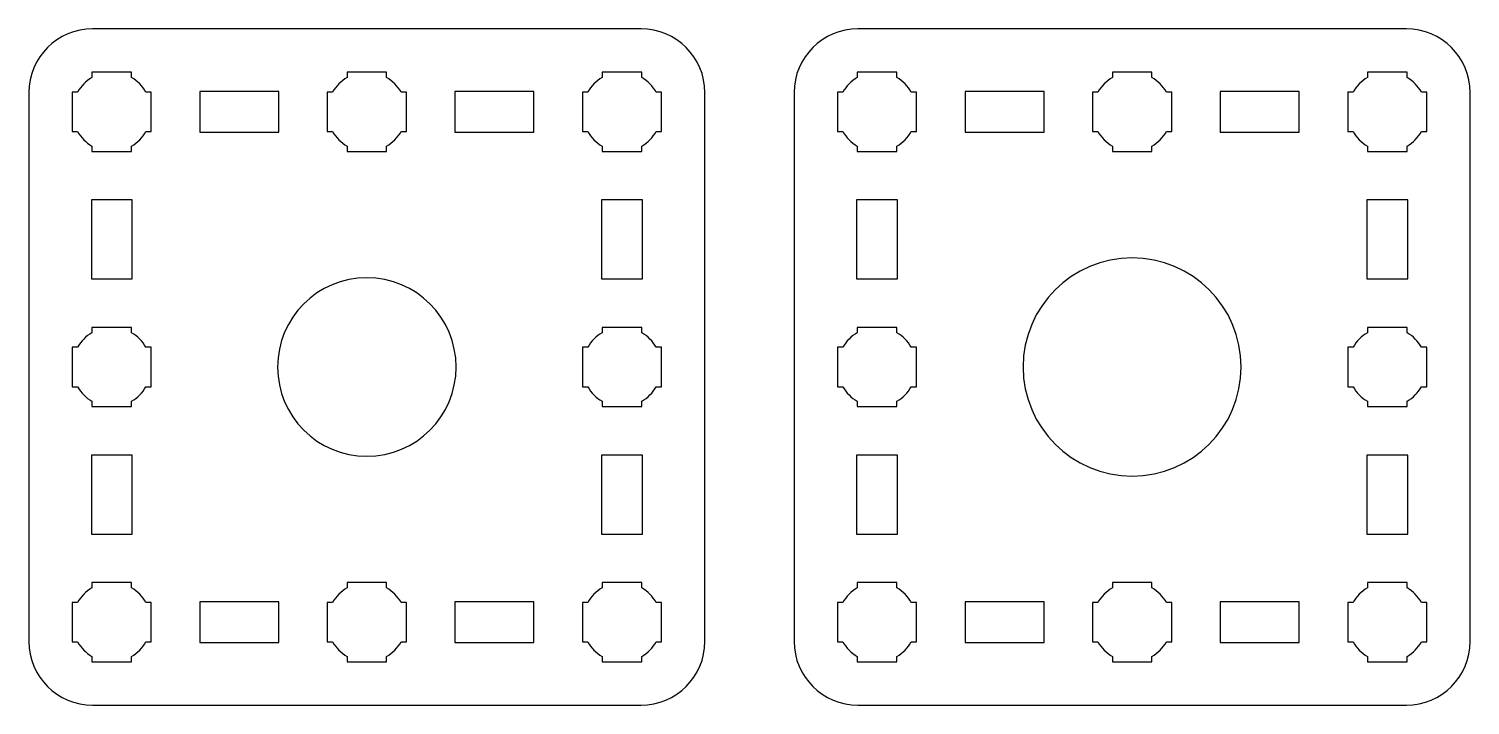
# Model space of a CAD drawing. Extents: x -162 to -48, y -145 to -92.
import ezdxf

# ---------------------------------------------------------------- set-up
doc = ezdxf.new("R2010")
doc.units = 0
doc.header["$MEASUREMENT"] = 0
doc.layers.add('LAYER_1', color=7, linetype='CONTINUOUS')

msp = doc.modelspace()

# ---------------------------------------------------------------- linework, layer by layer
at = {"layer": 'LAYER_1'}
for points, knots in [([(-156.4994, -91.9997), (-156.4994, -91.9997), (-113.5007, -91.9997), (-113.5007, -91.9997), (-113.5007, -91.9997), (-110.7293, -91.9997), (-108.4997, -94.2306), (-108.4997, -97.0006), (-108.4997, -97.0006), (-108.4997, -97.0006), (-108.4997, -139.9993), (-108.4997, -139.9993), (-108.4997, -139.9993), (-108.4997, -142.7707), (-110.7293, -145.0003), (-113.5007, -145.0003), (-113.5007, -145.0003), (-113.5007, -145.0003), (-156.4994, -145.0003), (-156.4994, -145.0003), (-156.4994, -145.0003), (-159.2694, -145.0003), (-161.5003, -142.7707), (-161.5003, -139.9993), (-161.5003, -139.9993), (-161.5003, -139.9993), (-161.5003, -97.0006), (-161.5003, -97.0006), (-161.5003, -97.0006), (-161.5003, -94.2306), (-159.2694, -91.9997), (-156.4994, -91.9997)], [0, 0, 0, 0, 0.125, 0.125, 0.125, 0.125, 0.25, 0.25, 0.25, 0.25, 0.375, 0.375, 0.375, 0.375, 0.5, 0.5, 0.5, 0.5, 0.625, 0.625, 0.625, 0.625, 0.75, 0.75, 0.75, 0.75, 0.875, 0.875, 0.875, 0.875, 1, 1, 1, 1]), ([(-96.4994, -91.9997), (-96.4994, -91.9997), (-53.5007, -91.9997), (-53.5007, -91.9997), (-53.5007, -91.9997), (-50.7293, -91.9997), (-48.4997, -94.2306), (-48.4997, -97.0006), (-48.4997, -97.0006), (-48.4997, -97.0006), (-48.4997, -139.9993), (-48.4997, -139.9993), (-48.4997, -139.9993), (-48.4997, -142.7707), (-50.7293, -145.0003), (-53.5007, -145.0003), (-53.5007, -145.0003), (-53.5007, -145.0003), (-96.4994, -145.0003), (-96.4994, -145.0003), (-96.4994, -145.0003), (-99.2694, -145.0003), (-101.5003, -142.7707), (-101.5003, -139.9993), (-101.5003, -139.9993), (-101.5003, -139.9993), (-101.5003, -97.0006), (-101.5003, -97.0006), (-101.5003, -97.0006), (-101.5003, -94.2306), (-99.2694, -91.9997), (-96.4994, -91.9997)], [0, 0, 0, 0, 0.125, 0.125, 0.125, 0.125, 0.25, 0.25, 0.25, 0.25, 0.375, 0.375, 0.375, 0.375, 0.5, 0.5, 0.5, 0.5, 0.625, 0.625, 0.625, 0.625, 0.75, 0.75, 0.75, 0.75, 0.875, 0.875, 0.875, 0.875, 1, 1, 1, 1]), ([(-156.5498, -101.6003), (-156.5498, -101.6003), (-156.5498, -101.1851), (-156.5498, -101.1851), (-156.5498, -101.1851), (-157.0204, -100.9131), (-157.4126, -100.521), (-157.6849, -100.0505), (-157.6849, -100.0505), (-157.6849, -100.0505), (-158.0997, -100.0505), (-158.0997, -100.0505), (-158.0997, -100.0505), (-158.0997, -100.0505), (-158.0997, -98.516), (-158.0997, -98.516), (-158.0997, -98.516), (-158.0997, -98.516), (-158.1, -98.5), (-158.1, -98.5), (-158.1, -98.5), (-158.1, -98.5), (-158.0997, -98.484), (-158.0997, -98.484), (-158.0997, -98.484), (-158.0997, -98.484), (-158.0997, -96.9508), (-158.0997, -96.9508), (-158.0997, -96.9508), (-158.0997, -96.9508), (-157.6854, -96.9508), (-157.6854, -96.9508), (-157.6854, -96.9508), (-157.4131, -96.48), (-157.0206, -96.0873), (-156.5498, -95.815), (-156.5498, -95.815), (-156.5498, -95.815), (-156.5498, -95.4009), (-156.5498, -95.4009), (-156.5498, -95.4009), (-156.5498, -95.4009), (-155.0481, -95.4009), (-155.0481, -95.4009), (-155.0481, -95.4009), (-155.0481, -95.4009), (-155.0001, -95.4003), (-155.0001, -95.4003), (-155.0001, -95.4003), (-155.0001, -95.4003), (-154.9521, -95.4009), (-154.9521, -95.4009), (-154.9521, -95.4009), (-154.9521, -95.4009), (-153.4499, -95.4009), (-153.4499, -95.4009), (-153.4499, -95.4009), (-153.4499, -95.4009), (-153.4499, -95.815), (-153.4499, -95.815), (-153.4499, -95.815), (-152.979, -96.0873), (-152.5867, -96.48), (-152.3145, -96.9508), (-152.3145, -96.9508), (-152.3145, -96.9508), (-151.9, -96.9508), (-151.9, -96.9508), (-151.9, -96.9508), (-151.9, -96.9508), (-151.9, -100.0505), (-151.9, -100.0505), (-151.9, -100.0505), (-151.9, -100.0505), (-152.315, -100.0505), (-152.315, -100.0505), (-152.315, -100.0505), (-152.5872, -100.521), (-152.9794, -100.9131), (-153.4499, -101.1851), (-153.4499, -101.1851), (-153.4499, -101.1851), (-153.4499, -101.6003), (-153.4499, -101.6003), (-153.4499, -101.6003), (-153.4499, -101.6003), (-156.5498, -101.6003), (-156.5498, -101.6003)], [0, 0, 0, 0, 0.04545455, 0.04545455, 0.04545455, 0.04545455, 0.09090909, 0.09090909, 0.09090909, 0.09090909, 0.13636364, 0.13636364, 0.13636364, 0.13636364, 0.18181818, 0.18181818, 0.18181818, 0.18181818, 0.22727273, 0.22727273, 0.22727273, 0.22727273, 0.27272727, 0.27272727, 0.27272727, 0.27272727, 0.31818182, 0.31818182, 0.31818182, 0.31818182, 0.36363636, 0.36363636, 0.36363636, 0.36363636, 0.40909091, 0.40909091, 0.40909091, 0.40909091, 0.45454545, 0.45454545, 0.45454545, 0.45454545, 0.5, 0.5, 0.5, 0.5, 0.54545455, 0.54545455, 0.54545455, 0.54545455, 0.59090909, 0.59090909, 0.59090909, 0.59090909, 0.63636364, 0.63636364, 0.63636364, 0.63636364, 0.68181818, 0.68181818, 0.68181818, 0.68181818, 0.72727273, 0.72727273, 0.72727273, 0.72727273, 0.77272727, 0.77272727, 0.77272727, 0.77272727, 0.81818182, 0.81818182, 0.81818182, 0.81818182, 0.86363636, 0.86363636, 0.86363636, 0.86363636, 0.90909091, 0.90909091, 0.90909091, 0.90909091, 0.95454545, 0.95454545, 0.95454545, 0.95454545, 1, 1, 1, 1]), ([(-136.5498, -101.6003), (-136.5498, -101.6003), (-136.5498, -101.1851), (-136.5498, -101.1851), (-136.5498, -101.1851), (-137.0204, -100.9131), (-137.4126, -100.521), (-137.6849, -100.0505), (-137.6849, -100.0505), (-137.6849, -100.0505), (-138.0997, -100.0505), (-138.0997, -100.0505), (-138.0997, -100.0505), (-138.0997, -100.0505), (-138.0997, -98.516), (-138.0997, -98.516), (-138.0997, -98.516), (-138.0997, -98.516), (-138.1, -98.5), (-138.1, -98.5), (-138.1, -98.5), (-138.1, -98.5), (-138.0997, -98.484), (-138.0997, -98.484), (-138.0997, -98.484), (-138.0997, -98.484), (-138.0997, -96.9508), (-138.0997, -96.9508), (-138.0997, -96.9508), (-138.0997, -96.9508), (-137.6854, -96.9508), (-137.6854, -96.9508), (-137.6854, -96.9508), (-137.4131, -96.48), (-137.0206, -96.0873), (-136.5498, -95.815), (-136.5498, -95.815), (-136.5498, -95.815), (-136.5498, -95.4009), (-136.5498, -95.4009), (-136.5498, -95.4009), (-136.5498, -95.4009), (-135.0481, -95.4009), (-135.0481, -95.4009), (-135.0481, -95.4009), (-135.0481, -95.4009), (-135.0001, -95.4003), (-135.0001, -95.4003), (-135.0001, -95.4003), (-135.0001, -95.4003), (-134.9521, -95.4009), (-134.9521, -95.4009), (-134.9521, -95.4009), (-134.9521, -95.4009), (-133.4499, -95.4009), (-133.4499, -95.4009), (-133.4499, -95.4009), (-133.4499, -95.4009), (-133.4499, -95.815), (-133.4499, -95.815), (-133.4499, -95.815), (-132.979, -96.0873), (-132.5867, -96.48), (-132.3145, -96.9508), (-132.3145, -96.9508), (-132.3145, -96.9508), (-131.9, -96.9508), (-131.9, -96.9508), (-131.9, -96.9508), (-131.9, -96.9508), (-131.9, -100.0505), (-131.9, -100.0505), (-131.9, -100.0505), (-131.9, -100.0505), (-132.315, -100.0505), (-132.315, -100.0505), (-132.315, -100.0505), (-132.5872, -100.521), (-132.9794, -100.9131), (-133.4499, -101.1851), (-133.4499, -101.1851), (-133.4499, -101.1851), (-133.4499, -101.6003), (-133.4499, -101.6003), (-133.4499, -101.6003), (-133.4499, -101.6003), (-136.5498, -101.6003), (-136.5498, -101.6003)], [0, 0, 0, 0, 0.04545455, 0.04545455, 0.04545455, 0.04545455, 0.09090909, 0.09090909, 0.09090909, 0.09090909, 0.13636364, 0.13636364, 0.13636364, 0.13636364, 0.18181818, 0.18181818, 0.18181818, 0.18181818, 0.22727273, 0.22727273, 0.22727273, 0.22727273, 0.27272727, 0.27272727, 0.27272727, 0.27272727, 0.31818182, 0.31818182, 0.31818182, 0.31818182, 0.36363636, 0.36363636, 0.36363636, 0.36363636, 0.40909091, 0.40909091, 0.40909091, 0.40909091, 0.45454545, 0.45454545, 0.45454545, 0.45454545, 0.5, 0.5, 0.5, 0.5, 0.54545455, 0.54545455, 0.54545455, 0.54545455, 0.59090909, 0.59090909, 0.59090909, 0.59090909, 0.63636364, 0.63636364, 0.63636364, 0.63636364, 0.68181818, 0.68181818, 0.68181818, 0.68181818, 0.72727273, 0.72727273, 0.72727273, 0.72727273, 0.77272727, 0.77272727, 0.77272727, 0.77272727, 0.81818182, 0.81818182, 0.81818182, 0.81818182, 0.86363636, 0.86363636, 0.86363636, 0.86363636, 0.90909091, 0.90909091, 0.90909091, 0.90909091, 0.95454545, 0.95454545, 0.95454545, 0.95454545, 1, 1, 1, 1]), ([(-116.5498, -101.6003), (-116.5498, -101.6003), (-116.5498, -101.1851), (-116.5498, -101.1851), (-116.5498, -101.1851), (-117.0204, -100.9131), (-117.4126, -100.521), (-117.6849, -100.0505), (-117.6849, -100.0505), (-117.6849, -100.0505), (-118.0997, -100.0505), (-118.0997, -100.0505), (-118.0997, -100.0505), (-118.0997, -100.0505), (-118.0997, -98.516), (-118.0997, -98.516), (-118.0997, -98.516), (-118.0997, -98.516), (-118.1, -98.5), (-118.1, -98.5), (-118.1, -98.5), (-118.1, -98.5), (-118.0997, -98.484), (-118.0997, -98.484), (-118.0997, -98.484), (-118.0997, -98.484), (-118.0997, -96.9508), (-118.0997, -96.9508), (-118.0997, -96.9508), (-118.0997, -96.9508), (-117.6854, -96.9508), (-117.6854, -96.9508), (-117.6854, -96.9508), (-117.4131, -96.48), (-117.0206, -96.0873), (-116.5498, -95.815), (-116.5498, -95.815), (-116.5498, -95.815), (-116.5498, -95.4009), (-116.5498, -95.4009), (-116.5498, -95.4009), (-116.5498, -95.4009), (-115.0481, -95.4009), (-115.0481, -95.4009), (-115.0481, -95.4009), (-115.0481, -95.4009), (-115.0001, -95.4003), (-115.0001, -95.4003), (-115.0001, -95.4003), (-115.0001, -95.4003), (-114.9521, -95.4009), (-114.9521, -95.4009), (-114.9521, -95.4009), (-114.9521, -95.4009), (-113.4499, -95.4009), (-113.4499, -95.4009), (-113.4499, -95.4009), (-113.4499, -95.4009), (-113.4499, -95.815), (-113.4499, -95.815), (-113.4499, -95.815), (-112.979, -96.0873), (-112.5867, -96.48), (-112.3145, -96.9508), (-112.3145, -96.9508), (-112.3145, -96.9508), (-111.9, -96.9508), (-111.9, -96.9508), (-111.9, -96.9508), (-111.9, -96.9508), (-111.9, -100.0505), (-111.9, -100.0505), (-111.9, -100.0505), (-111.9, -100.0505), (-112.315, -100.0505), (-112.315, -100.0505), (-112.315, -100.0505), (-112.5872, -100.521), (-112.9794, -100.9131), (-113.4499, -101.1851), (-113.4499, -101.1851), (-113.4499, -101.1851), (-113.4499, -101.6003), (-113.4499, -101.6003), (-113.4499, -101.6003), (-113.4499, -101.6003), (-116.5498, -101.6003), (-116.5498, -101.6003)], [0, 0, 0, 0, 0.04545455, 0.04545455, 0.04545455, 0.04545455, 0.09090909, 0.09090909, 0.09090909, 0.09090909, 0.13636364, 0.13636364, 0.13636364, 0.13636364, 0.18181818, 0.18181818, 0.18181818, 0.18181818, 0.22727273, 0.22727273, 0.22727273, 0.22727273, 0.27272727, 0.27272727, 0.27272727, 0.27272727, 0.31818182, 0.31818182, 0.31818182, 0.31818182, 0.36363636, 0.36363636, 0.36363636, 0.36363636, 0.40909091, 0.40909091, 0.40909091, 0.40909091, 0.45454545, 0.45454545, 0.45454545, 0.45454545, 0.5, 0.5, 0.5, 0.5, 0.54545455, 0.54545455, 0.54545455, 0.54545455, 0.59090909, 0.59090909, 0.59090909, 0.59090909, 0.63636364, 0.63636364, 0.63636364, 0.63636364, 0.68181818, 0.68181818, 0.68181818, 0.68181818, 0.72727273, 0.72727273, 0.72727273, 0.72727273, 0.77272727, 0.77272727, 0.77272727, 0.77272727, 0.81818182, 0.81818182, 0.81818182, 0.81818182, 0.86363636, 0.86363636, 0.86363636, 0.86363636, 0.90909091, 0.90909091, 0.90909091, 0.90909091, 0.95454545, 0.95454545, 0.95454545, 0.95454545, 1, 1, 1, 1]), ([(-96.5498, -101.6003), (-96.5498, -101.6003), (-96.5498, -101.1851), (-96.5498, -101.1851), (-96.5498, -101.1851), (-97.0204, -100.9131), (-97.4126, -100.521), (-97.6849, -100.0505), (-97.6849, -100.0505), (-97.6849, -100.0505), (-98.0997, -100.0505), (-98.0997, -100.0505), (-98.0997, -100.0505), (-98.0997, -100.0505), (-98.0997, -98.516), (-98.0997, -98.516), (-98.0997, -98.516), (-98.0997, -98.516), (-98.1, -98.5), (-98.1, -98.5), (-98.1, -98.5), (-98.1, -98.5), (-98.0997, -98.484), (-98.0997, -98.484), (-98.0997, -98.484), (-98.0997, -98.484), (-98.0997, -96.9508), (-98.0997, -96.9508), (-98.0997, -96.9508), (-98.0997, -96.9508), (-97.6854, -96.9508), (-97.6854, -96.9508), (-97.6854, -96.9508), (-97.4131, -96.48), (-97.0206, -96.0873), (-96.5498, -95.815), (-96.5498, -95.815), (-96.5498, -95.815), (-96.5498, -95.4009), (-96.5498, -95.4009), (-96.5498, -95.4009), (-96.5498, -95.4009), (-95.0481, -95.4009), (-95.0481, -95.4009), (-95.0481, -95.4009), (-95.0481, -95.4009), (-95.0001, -95.4003), (-95.0001, -95.4003), (-95.0001, -95.4003), (-95.0001, -95.4003), (-94.9521, -95.4009), (-94.9521, -95.4009), (-94.9521, -95.4009), (-94.9521, -95.4009), (-93.4499, -95.4009), (-93.4499, -95.4009), (-93.4499, -95.4009), (-93.4499, -95.4009), (-93.4499, -95.815), (-93.4499, -95.815), (-93.4499, -95.815), (-92.979, -96.0873), (-92.5867, -96.48), (-92.3145, -96.9508), (-92.3145, -96.9508), (-92.3145, -96.9508), (-91.9, -96.9508), (-91.9, -96.9508), (-91.9, -96.9508), (-91.9, -96.9508), (-91.9, -100.0505), (-91.9, -100.0505), (-91.9, -100.0505), (-91.9, -100.0505), (-92.315, -100.0505), (-92.315, -100.0505), (-92.315, -100.0505), (-92.5872, -100.521), (-92.9794, -100.9131), (-93.4499, -101.1851), (-93.4499, -101.1851), (-93.4499, -101.1851), (-93.4499, -101.6003), (-93.4499, -101.6003), (-93.4499, -101.6003), (-93.4499, -101.6003), (-96.5498, -101.6003), (-96.5498, -101.6003)], [0, 0, 0, 0, 0.04545455, 0.04545455, 0.04545455, 0.04545455, 0.09090909, 0.09090909, 0.09090909, 0.09090909, 0.13636364, 0.13636364, 0.13636364, 0.13636364, 0.18181818, 0.18181818, 0.18181818, 0.18181818, 0.22727273, 0.22727273, 0.22727273, 0.22727273, 0.27272727, 0.27272727, 0.27272727, 0.27272727, 0.31818182, 0.31818182, 0.31818182, 0.31818182, 0.36363636, 0.36363636, 0.36363636, 0.36363636, 0.40909091, 0.40909091, 0.40909091, 0.40909091, 0.45454545, 0.45454545, 0.45454545, 0.45454545, 0.5, 0.5, 0.5, 0.5, 0.54545455, 0.54545455, 0.54545455, 0.54545455, 0.59090909, 0.59090909, 0.59090909, 0.59090909, 0.63636364, 0.63636364, 0.63636364, 0.63636364, 0.68181818, 0.68181818, 0.68181818, 0.68181818, 0.72727273, 0.72727273, 0.72727273, 0.72727273, 0.77272727, 0.77272727, 0.77272727, 0.77272727, 0.81818182, 0.81818182, 0.81818182, 0.81818182, 0.86363636, 0.86363636, 0.86363636, 0.86363636, 0.90909091, 0.90909091, 0.90909091, 0.90909091, 0.95454545, 0.95454545, 0.95454545, 0.95454545, 1, 1, 1, 1]), ([(-76.5498, -101.6003), (-76.5498, -101.6003), (-76.5498, -101.1851), (-76.5498, -101.1851), (-76.5498, -101.1851), (-77.0204, -100.9131), (-77.4126, -100.521), (-77.6849, -100.0505), (-77.6849, -100.0505), (-77.6849, -100.0505), (-78.0997, -100.0505), (-78.0997, -100.0505), (-78.0997, -100.0505), (-78.0997, -100.0505), (-78.0997, -98.516), (-78.0997, -98.516), (-78.0997, -98.516), (-78.0997, -98.516), (-78.1, -98.5), (-78.1, -98.5), (-78.1, -98.5), (-78.1, -98.5), (-78.0997, -98.484), (-78.0997, -98.484), (-78.0997, -98.484), (-78.0997, -98.484), (-78.0997, -96.9508), (-78.0997, -96.9508), (-78.0997, -96.9508), (-78.0997, -96.9508), (-77.6854, -96.9508), (-77.6854, -96.9508), (-77.6854, -96.9508), (-77.4131, -96.48), (-77.0206, -96.0873), (-76.5498, -95.815), (-76.5498, -95.815), (-76.5498, -95.815), (-76.5498, -95.4009), (-76.5498, -95.4009), (-76.5498, -95.4009), (-76.5498, -95.4009), (-75.0481, -95.4009), (-75.0481, -95.4009), (-75.0481, -95.4009), (-75.0481, -95.4009), (-75.0001, -95.4003), (-75.0001, -95.4003), (-75.0001, -95.4003), (-75.0001, -95.4003), (-74.9521, -95.4009), (-74.9521, -95.4009), (-74.9521, -95.4009), (-74.9521, -95.4009), (-73.4499, -95.4009), (-73.4499, -95.4009), (-73.4499, -95.4009), (-73.4499, -95.4009), (-73.4499, -95.815), (-73.4499, -95.815), (-73.4499, -95.815), (-72.979, -96.0873), (-72.5867, -96.48), (-72.3145, -96.9508), (-72.3145, -96.9508), (-72.3145, -96.9508), (-71.9, -96.9508), (-71.9, -96.9508), (-71.9, -96.9508), (-71.9, -96.9508), (-71.9, -100.0505), (-71.9, -100.0505), (-71.9, -100.0505), (-71.9, -100.0505), (-72.315, -100.0505), (-72.315, -100.0505), (-72.315, -100.0505), (-72.5872, -100.521), (-72.9794, -100.9131), (-73.4499, -101.1851), (-73.4499, -101.1851), (-73.4499, -101.1851), (-73.4499, -101.6003), (-73.4499, -101.6003), (-73.4499, -101.6003), (-73.4499, -101.6003), (-76.5498, -101.6003), (-76.5498, -101.6003)], [0, 0, 0, 0, 0.04545455, 0.04545455, 0.04545455, 0.04545455, 0.09090909, 0.09090909, 0.09090909, 0.09090909, 0.13636364, 0.13636364, 0.13636364, 0.13636364, 0.18181818, 0.18181818, 0.18181818, 0.18181818, 0.22727273, 0.22727273, 0.22727273, 0.22727273, 0.27272727, 0.27272727, 0.27272727, 0.27272727, 0.31818182, 0.31818182, 0.31818182, 0.31818182, 0.36363636, 0.36363636, 0.36363636, 0.36363636, 0.40909091, 0.40909091, 0.40909091, 0.40909091, 0.45454545, 0.45454545, 0.45454545, 0.45454545, 0.5, 0.5, 0.5, 0.5, 0.54545455, 0.54545455, 0.54545455, 0.54545455, 0.59090909, 0.59090909, 0.59090909, 0.59090909, 0.63636364, 0.63636364, 0.63636364, 0.63636364, 0.68181818, 0.68181818, 0.68181818, 0.68181818, 0.72727273, 0.72727273, 0.72727273, 0.72727273, 0.77272727, 0.77272727, 0.77272727, 0.77272727, 0.81818182, 0.81818182, 0.81818182, 0.81818182, 0.86363636, 0.86363636, 0.86363636, 0.86363636, 0.90909091, 0.90909091, 0.90909091, 0.90909091, 0.95454545, 0.95454545, 0.95454545, 0.95454545, 1, 1, 1, 1]), ([(-56.5498, -101.6003), (-56.5498, -101.6003), (-56.5498, -101.1851), (-56.5498, -101.1851), (-56.5498, -101.1851), (-57.0204, -100.9131), (-57.4126, -100.521), (-57.6849, -100.0505), (-57.6849, -100.0505), (-57.6849, -100.0505), (-58.0997, -100.0505), (-58.0997, -100.0505), (-58.0997, -100.0505), (-58.0997, -100.0505), (-58.0997, -98.516), (-58.0997, -98.516), (-58.0997, -98.516), (-58.0997, -98.516), (-58.1, -98.5), (-58.1, -98.5), (-58.1, -98.5), (-58.1, -98.5), (-58.0997, -98.484), (-58.0997, -98.484), (-58.0997, -98.484), (-58.0997, -98.484), (-58.0997, -96.9508), (-58.0997, -96.9508), (-58.0997, -96.9508), (-58.0997, -96.9508), (-57.6854, -96.9508), (-57.6854, -96.9508), (-57.6854, -96.9508), (-57.4131, -96.48), (-57.0206, -96.0873), (-56.5498, -95.815), (-56.5498, -95.815), (-56.5498, -95.815), (-56.5498, -95.4009), (-56.5498, -95.4009), (-56.5498, -95.4009), (-56.5498, -95.4009), (-55.0481, -95.4009), (-55.0481, -95.4009), (-55.0481, -95.4009), (-55.0481, -95.4009), (-55.0001, -95.4003), (-55.0001, -95.4003), (-55.0001, -95.4003), (-55.0001, -95.4003), (-54.9521, -95.4009), (-54.9521, -95.4009), (-54.9521, -95.4009), (-54.9521, -95.4009), (-53.4499, -95.4009), (-53.4499, -95.4009), (-53.4499, -95.4009), (-53.4499, -95.4009), (-53.4499, -95.815), (-53.4499, -95.815), (-53.4499, -95.815), (-52.979, -96.0873), (-52.5867, -96.48), (-52.3145, -96.9508), (-52.3145, -96.9508), (-52.3145, -96.9508), (-51.9, -96.9508), (-51.9, -96.9508), (-51.9, -96.9508), (-51.9, -96.9508), (-51.9, -100.0505), (-51.9, -100.0505), (-51.9, -100.0505), (-51.9, -100.0505), (-52.315, -100.0505), (-52.315, -100.0505), (-52.315, -100.0505), (-52.5872, -100.521), (-52.9794, -100.9131), (-53.4499, -101.1851), (-53.4499, -101.1851), (-53.4499, -101.1851), (-53.4499, -101.6003), (-53.4499, -101.6003), (-53.4499, -101.6003), (-53.4499, -101.6003), (-56.5498, -101.6003), (-56.5498, -101.6003)], [0, 0, 0, 0, 0.04545455, 0.04545455, 0.04545455, 0.04545455, 0.09090909, 0.09090909, 0.09090909, 0.09090909, 0.13636364, 0.13636364, 0.13636364, 0.13636364, 0.18181818, 0.18181818, 0.18181818, 0.18181818, 0.22727273, 0.22727273, 0.22727273, 0.22727273, 0.27272727, 0.27272727, 0.27272727, 0.27272727, 0.31818182, 0.31818182, 0.31818182, 0.31818182, 0.36363636, 0.36363636, 0.36363636, 0.36363636, 0.40909091, 0.40909091, 0.40909091, 0.40909091, 0.45454545, 0.45454545, 0.45454545, 0.45454545, 0.5, 0.5, 0.5, 0.5, 0.54545455, 0.54545455, 0.54545455, 0.54545455, 0.59090909, 0.59090909, 0.59090909, 0.59090909, 0.63636364, 0.63636364, 0.63636364, 0.63636364, 0.68181818, 0.68181818, 0.68181818, 0.68181818, 0.72727273, 0.72727273, 0.72727273, 0.72727273, 0.77272727, 0.77272727, 0.77272727, 0.77272727, 0.81818182, 0.81818182, 0.81818182, 0.81818182, 0.86363636, 0.86363636, 0.86363636, 0.86363636, 0.90909091, 0.90909091, 0.90909091, 0.90909091, 0.95454545, 0.95454545, 0.95454545, 0.95454545, 1, 1, 1, 1]), ([(-148.0999, -96.9007), (-148.0999, -96.9007), (-141.8999, -96.9007), (-141.8999, -96.9007), (-141.8999, -96.9007), (-141.8999, -96.9007), (-141.8999, -100.1007), (-141.8999, -100.1007), (-141.8999, -100.1007), (-141.8999, -100.1007), (-148.0999, -100.1007), (-148.0999, -100.1007), (-148.0999, -100.1007), (-148.0999, -100.1007), (-148.0999, -96.9007), (-148.0999, -96.9007)], [0, 0, 0, 0, 0.25, 0.25, 0.25, 0.25, 0.5, 0.5, 0.5, 0.5, 0.75, 0.75, 0.75, 0.75, 1, 1, 1, 1]), ([(-128.0999, -96.9007), (-128.0999, -96.9007), (-121.8999, -96.9007), (-121.8999, -96.9007), (-121.8999, -96.9007), (-121.8999, -96.9007), (-121.8999, -100.1007), (-121.8999, -100.1007), (-121.8999, -100.1007), (-121.8999, -100.1007), (-128.0999, -100.1007), (-128.0999, -100.1007), (-128.0999, -100.1007), (-128.0999, -100.1007), (-128.0999, -96.9007), (-128.0999, -96.9007)], [0, 0, 0, 0, 0.25, 0.25, 0.25, 0.25, 0.5, 0.5, 0.5, 0.5, 0.75, 0.75, 0.75, 0.75, 1, 1, 1, 1]), ([(-88.0999, -96.9007), (-88.0999, -96.9007), (-81.8999, -96.9007), (-81.8999, -96.9007), (-81.8999, -96.9007), (-81.8999, -96.9007), (-81.8999, -100.1007), (-81.8999, -100.1007), (-81.8999, -100.1007), (-81.8999, -100.1007), (-88.0999, -100.1007), (-88.0999, -100.1007), (-88.0999, -100.1007), (-88.0999, -100.1007), (-88.0999, -96.9007), (-88.0999, -96.9007)], [0, 0, 0, 0, 0.25, 0.25, 0.25, 0.25, 0.5, 0.5, 0.5, 0.5, 0.75, 0.75, 0.75, 0.75, 1, 1, 1, 1]), ([(-68.0999, -96.9007), (-68.0999, -96.9007), (-61.8999, -96.9007), (-61.8999, -96.9007), (-61.8999, -96.9007), (-61.8999, -96.9007), (-61.8999, -100.1007), (-61.8999, -100.1007), (-61.8999, -100.1007), (-61.8999, -100.1007), (-68.0999, -100.1007), (-68.0999, -100.1007), (-68.0999, -100.1007), (-68.0999, -100.1007), (-68.0999, -96.9007), (-68.0999, -96.9007)], [0, 0, 0, 0, 0.25, 0.25, 0.25, 0.25, 0.5, 0.5, 0.5, 0.5, 0.75, 0.75, 0.75, 0.75, 1, 1, 1, 1]), ([(-156.5994, -105.4002), (-156.5994, -105.4002), (-153.3994, -105.4002), (-153.3994, -105.4002), (-153.3994, -105.4002), (-153.3994, -105.4002), (-153.3994, -111.6002), (-153.3994, -111.6002), (-153.3994, -111.6002), (-153.3994, -111.6002), (-156.5994, -111.6002), (-156.5994, -111.6002), (-156.5994, -111.6002), (-156.5994, -111.6002), (-156.5994, -105.4002), (-156.5994, -105.4002)], [0, 0, 0, 0, 0.25, 0.25, 0.25, 0.25, 0.5, 0.5, 0.5, 0.5, 0.75, 0.75, 0.75, 0.75, 1, 1, 1, 1]), ([(-116.5994, -105.4002), (-116.5994, -105.4002), (-113.3994, -105.4002), (-113.3994, -105.4002), (-113.3994, -105.4002), (-113.3994, -105.4002), (-113.3994, -111.6002), (-113.3994, -111.6002), (-113.3994, -111.6002), (-113.3994, -111.6002), (-116.5994, -111.6002), (-116.5994, -111.6002), (-116.5994, -111.6002), (-116.5994, -111.6002), (-116.5994, -105.4002), (-116.5994, -105.4002)], [0, 0, 0, 0, 0.25, 0.25, 0.25, 0.25, 0.5, 0.5, 0.5, 0.5, 0.75, 0.75, 0.75, 0.75, 1, 1, 1, 1]), ([(-96.5994, -105.4002), (-96.5994, -105.4002), (-93.3994, -105.4002), (-93.3994, -105.4002), (-93.3994, -105.4002), (-93.3994, -105.4002), (-93.3994, -111.6002), (-93.3994, -111.6002), (-93.3994, -111.6002), (-93.3994, -111.6002), (-96.5994, -111.6002), (-96.5994, -111.6002), (-96.5994, -111.6002), (-96.5994, -111.6002), (-96.5994, -105.4002), (-96.5994, -105.4002)], [0, 0, 0, 0, 0.25, 0.25, 0.25, 0.25, 0.5, 0.5, 0.5, 0.5, 0.75, 0.75, 0.75, 0.75, 1, 1, 1, 1]), ([(-56.5994, -105.4002), (-56.5994, -105.4002), (-53.3994, -105.4002), (-53.3994, -105.4002), (-53.3994, -105.4002), (-53.3994, -105.4002), (-53.3994, -111.6002), (-53.3994, -111.6002), (-53.3994, -111.6002), (-53.3994, -111.6002), (-56.5994, -111.6002), (-56.5994, -111.6002), (-56.5994, -111.6002), (-56.5994, -111.6002), (-56.5994, -105.4002), (-56.5994, -105.4002)], [0, 0, 0, 0, 0.25, 0.25, 0.25, 0.25, 0.5, 0.5, 0.5, 0.5, 0.75, 0.75, 0.75, 0.75, 1, 1, 1, 1]), ([(-75, -109.95), (-70.2787, -109.95), (-66.45, -113.7787), (-66.45, -118.5), (-66.45, -118.5), (-66.45, -123.2213), (-70.2787, -127.05), (-75, -127.05), (-75, -127.05), (-79.7213, -127.05), (-83.55, -123.2213), (-83.55, -118.5), (-83.55, -118.5), (-83.55, -113.7787), (-79.7213, -109.95), (-75, -109.95)], [0, 0, 0, 0, 0.25, 0.25, 0.25, 0.25, 0.5, 0.5, 0.5, 0.5, 0.75, 0.75, 0.75, 0.75, 1, 1, 1, 1]), ([(-135, -111.5), (-131.1346, -111.5), (-128, -114.6346), (-128, -118.5), (-128, -118.5), (-128, -122.3654), (-131.1346, -125.5), (-135, -125.5), (-135, -125.5), (-138.8654, -125.5), (-142, -122.3654), (-142, -118.5), (-142, -118.5), (-142, -114.6346), (-138.8654, -111.5), (-135, -111.5)], [0, 0, 0, 0, 0.25, 0.25, 0.25, 0.25, 0.5, 0.5, 0.5, 0.5, 0.75, 0.75, 0.75, 0.75, 1, 1, 1, 1]), ([(-156.5498, -121.6003), (-156.5498, -121.6003), (-156.5498, -121.1851), (-156.5498, -121.1851), (-156.5498, -121.1851), (-157.0204, -120.9131), (-157.4126, -120.521), (-157.6849, -120.0505), (-157.6849, -120.0505), (-157.6849, -120.0505), (-158.0997, -120.0505), (-158.0997, -120.0505), (-158.0997, -120.0505), (-158.0997, -120.0505), (-158.0997, -118.516), (-158.0997, -118.516), (-158.0997, -118.516), (-158.0997, -118.516), (-158.1, -118.5), (-158.1, -118.5), (-158.1, -118.5), (-158.1, -118.5), (-158.0997, -118.484), (-158.0997, -118.484), (-158.0997, -118.484), (-158.0997, -118.484), (-158.0997, -116.9508), (-158.0997, -116.9508), (-158.0997, -116.9508), (-158.0997, -116.9508), (-157.6854, -116.9508), (-157.6854, -116.9508), (-157.6854, -116.9508), (-157.4131, -116.48), (-157.0206, -116.0873), (-156.5498, -115.815), (-156.5498, -115.815), (-156.5498, -115.815), (-156.5498, -115.4009), (-156.5498, -115.4009), (-156.5498, -115.4009), (-156.5498, -115.4009), (-155.0481, -115.4009), (-155.0481, -115.4009), (-155.0481, -115.4009), (-155.0481, -115.4009), (-155.0001, -115.4003), (-155.0001, -115.4003), (-155.0001, -115.4003), (-155.0001, -115.4003), (-154.9521, -115.4009), (-154.9521, -115.4009), (-154.9521, -115.4009), (-154.9521, -115.4009), (-153.4499, -115.4009), (-153.4499, -115.4009), (-153.4499, -115.4009), (-153.4499, -115.4009), (-153.4499, -115.815), (-153.4499, -115.815), (-153.4499, -115.815), (-152.979, -116.0873), (-152.5867, -116.48), (-152.3145, -116.9508), (-152.3145, -116.9508), (-152.3145, -116.9508), (-151.9, -116.9508), (-151.9, -116.9508), (-151.9, -116.9508), (-151.9, -116.9508), (-151.9, -120.0505), (-151.9, -120.0505), (-151.9, -120.0505), (-151.9, -120.0505), (-152.315, -120.0505), (-152.315, -120.0505), (-152.315, -120.0505), (-152.5872, -120.521), (-152.9794, -120.9131), (-153.4499, -121.1851), (-153.4499, -121.1851), (-153.4499, -121.1851), (-153.4499, -121.6003), (-153.4499, -121.6003), (-153.4499, -121.6003), (-153.4499, -121.6003), (-156.5498, -121.6003), (-156.5498, -121.6003)], [0, 0, 0, 0, 0.04545455, 0.04545455, 0.04545455, 0.04545455, 0.09090909, 0.09090909, 0.09090909, 0.09090909, 0.13636364, 0.13636364, 0.13636364, 0.13636364, 0.18181818, 0.18181818, 0.18181818, 0.18181818, 0.22727273, 0.22727273, 0.22727273, 0.22727273, 0.27272727, 0.27272727, 0.27272727, 0.27272727, 0.31818182, 0.31818182, 0.31818182, 0.31818182, 0.36363636, 0.36363636, 0.36363636, 0.36363636, 0.40909091, 0.40909091, 0.40909091, 0.40909091, 0.45454545, 0.45454545, 0.45454545, 0.45454545, 0.5, 0.5, 0.5, 0.5, 0.54545455, 0.54545455, 0.54545455, 0.54545455, 0.59090909, 0.59090909, 0.59090909, 0.59090909, 0.63636364, 0.63636364, 0.63636364, 0.63636364, 0.68181818, 0.68181818, 0.68181818, 0.68181818, 0.72727273, 0.72727273, 0.72727273, 0.72727273, 0.77272727, 0.77272727, 0.77272727, 0.77272727, 0.81818182, 0.81818182, 0.81818182, 0.81818182, 0.86363636, 0.86363636, 0.86363636, 0.86363636, 0.90909091, 0.90909091, 0.90909091, 0.90909091, 0.95454545, 0.95454545, 0.95454545, 0.95454545, 1, 1, 1, 1]), ([(-116.5498, -121.6003), (-116.5498, -121.6003), (-116.5498, -121.1851), (-116.5498, -121.1851), (-116.5498, -121.1851), (-117.0204, -120.9131), (-117.4126, -120.521), (-117.6849, -120.0505), (-117.6849, -120.0505), (-117.6849, -120.0505), (-118.0997, -120.0505), (-118.0997, -120.0505), (-118.0997, -120.0505), (-118.0997, -120.0505), (-118.0997, -118.516), (-118.0997, -118.516), (-118.0997, -118.516), (-118.0997, -118.516), (-118.1, -118.5), (-118.1, -118.5), (-118.1, -118.5), (-118.1, -118.5), (-118.0997, -118.484), (-118.0997, -118.484), (-118.0997, -118.484), (-118.0997, -118.484), (-118.0997, -116.9508), (-118.0997, -116.9508), (-118.0997, -116.9508), (-118.0997, -116.9508), (-117.6854, -116.9508), (-117.6854, -116.9508), (-117.6854, -116.9508), (-117.4131, -116.48), (-117.0206, -116.0873), (-116.5498, -115.815), (-116.5498, -115.815), (-116.5498, -115.815), (-116.5498, -115.4009), (-116.5498, -115.4009), (-116.5498, -115.4009), (-116.5498, -115.4009), (-115.0481, -115.4009), (-115.0481, -115.4009), (-115.0481, -115.4009), (-115.0481, -115.4009), (-115.0001, -115.4003), (-115.0001, -115.4003), (-115.0001, -115.4003), (-115.0001, -115.4003), (-114.9521, -115.4009), (-114.9521, -115.4009), (-114.9521, -115.4009), (-114.9521, -115.4009), (-113.4499, -115.4009), (-113.4499, -115.4009), (-113.4499, -115.4009), (-113.4499, -115.4009), (-113.4499, -115.815), (-113.4499, -115.815), (-113.4499, -115.815), (-112.979, -116.0873), (-112.5867, -116.48), (-112.3145, -116.9508), (-112.3145, -116.9508), (-112.3145, -116.9508), (-111.9, -116.9508), (-111.9, -116.9508), (-111.9, -116.9508), (-111.9, -116.9508), (-111.9, -120.0505), (-111.9, -120.0505), (-111.9, -120.0505), (-111.9, -120.0505), (-112.315, -120.0505), (-112.315, -120.0505), (-112.315, -120.0505), (-112.5872, -120.521), (-112.9794, -120.9131), (-113.4499, -121.1851), (-113.4499, -121.1851), (-113.4499, -121.1851), (-113.4499, -121.6003), (-113.4499, -121.6003), (-113.4499, -121.6003), (-113.4499, -121.6003), (-116.5498, -121.6003), (-116.5498, -121.6003)], [0, 0, 0, 0, 0.04545455, 0.04545455, 0.04545455, 0.04545455, 0.09090909, 0.09090909, 0.09090909, 0.09090909, 0.13636364, 0.13636364, 0.13636364, 0.13636364, 0.18181818, 0.18181818, 0.18181818, 0.18181818, 0.22727273, 0.22727273, 0.22727273, 0.22727273, 0.27272727, 0.27272727, 0.27272727, 0.27272727, 0.31818182, 0.31818182, 0.31818182, 0.31818182, 0.36363636, 0.36363636, 0.36363636, 0.36363636, 0.40909091, 0.40909091, 0.40909091, 0.40909091, 0.45454545, 0.45454545, 0.45454545, 0.45454545, 0.5, 0.5, 0.5, 0.5, 0.54545455, 0.54545455, 0.54545455, 0.54545455, 0.59090909, 0.59090909, 0.59090909, 0.59090909, 0.63636364, 0.63636364, 0.63636364, 0.63636364, 0.68181818, 0.68181818, 0.68181818, 0.68181818, 0.72727273, 0.72727273, 0.72727273, 0.72727273, 0.77272727, 0.77272727, 0.77272727, 0.77272727, 0.81818182, 0.81818182, 0.81818182, 0.81818182, 0.86363636, 0.86363636, 0.86363636, 0.86363636, 0.90909091, 0.90909091, 0.90909091, 0.90909091, 0.95454545, 0.95454545, 0.95454545, 0.95454545, 1, 1, 1, 1]), ([(-96.5498, -121.6003), (-96.5498, -121.6003), (-96.5498, -121.1851), (-96.5498, -121.1851), (-96.5498, -121.1851), (-97.0204, -120.9131), (-97.4126, -120.521), (-97.6849, -120.0505), (-97.6849, -120.0505), (-97.6849, -120.0505), (-98.0997, -120.0505), (-98.0997, -120.0505), (-98.0997, -120.0505), (-98.0997, -120.0505), (-98.0997, -118.516), (-98.0997, -118.516), (-98.0997, -118.516), (-98.0997, -118.516), (-98.1, -118.5), (-98.1, -118.5), (-98.1, -118.5), (-98.1, -118.5), (-98.0997, -118.484), (-98.0997, -118.484), (-98.0997, -118.484), (-98.0997, -118.484), (-98.0997, -116.9508), (-98.0997, -116.9508), (-98.0997, -116.9508), (-98.0997, -116.9508), (-97.6854, -116.9508), (-97.6854, -116.9508), (-97.6854, -116.9508), (-97.4131, -116.48), (-97.0206, -116.0873), (-96.5498, -115.815), (-96.5498, -115.815), (-96.5498, -115.815), (-96.5498, -115.4009), (-96.5498, -115.4009), (-96.5498, -115.4009), (-96.5498, -115.4009), (-95.0481, -115.4009), (-95.0481, -115.4009), (-95.0481, -115.4009), (-95.0481, -115.4009), (-95.0001, -115.4003), (-95.0001, -115.4003), (-95.0001, -115.4003), (-95.0001, -115.4003), (-94.9521, -115.4009), (-94.9521, -115.4009), (-94.9521, -115.4009), (-94.9521, -115.4009), (-93.4499, -115.4009), (-93.4499, -115.4009), (-93.4499, -115.4009), (-93.4499, -115.4009), (-93.4499, -115.815), (-93.4499, -115.815), (-93.4499, -115.815), (-92.979, -116.0873), (-92.5867, -116.48), (-92.3145, -116.9508), (-92.3145, -116.9508), (-92.3145, -116.9508), (-91.9, -116.9508), (-91.9, -116.9508), (-91.9, -116.9508), (-91.9, -116.9508), (-91.9, -120.0505), (-91.9, -120.0505), (-91.9, -120.0505), (-91.9, -120.0505), (-92.315, -120.0505), (-92.315, -120.0505), (-92.315, -120.0505), (-92.5872, -120.521), (-92.9794, -120.9131), (-93.4499, -121.1851), (-93.4499, -121.1851), (-93.4499, -121.1851), (-93.4499, -121.6003), (-93.4499, -121.6003), (-93.4499, -121.6003), (-93.4499, -121.6003), (-96.5498, -121.6003), (-96.5498, -121.6003)], [0, 0, 0, 0, 0.04545455, 0.04545455, 0.04545455, 0.04545455, 0.09090909, 0.09090909, 0.09090909, 0.09090909, 0.13636364, 0.13636364, 0.13636364, 0.13636364, 0.18181818, 0.18181818, 0.18181818, 0.18181818, 0.22727273, 0.22727273, 0.22727273, 0.22727273, 0.27272727, 0.27272727, 0.27272727, 0.27272727, 0.31818182, 0.31818182, 0.31818182, 0.31818182, 0.36363636, 0.36363636, 0.36363636, 0.36363636, 0.40909091, 0.40909091, 0.40909091, 0.40909091, 0.45454545, 0.45454545, 0.45454545, 0.45454545, 0.5, 0.5, 0.5, 0.5, 0.54545455, 0.54545455, 0.54545455, 0.54545455, 0.59090909, 0.59090909, 0.59090909, 0.59090909, 0.63636364, 0.63636364, 0.63636364, 0.63636364, 0.68181818, 0.68181818, 0.68181818, 0.68181818, 0.72727273, 0.72727273, 0.72727273, 0.72727273, 0.77272727, 0.77272727, 0.77272727, 0.77272727, 0.81818182, 0.81818182, 0.81818182, 0.81818182, 0.86363636, 0.86363636, 0.86363636, 0.86363636, 0.90909091, 0.90909091, 0.90909091, 0.90909091, 0.95454545, 0.95454545, 0.95454545, 0.95454545, 1, 1, 1, 1]), ([(-56.5498, -121.6003), (-56.5498, -121.6003), (-56.5498, -121.1851), (-56.5498, -121.1851), (-56.5498, -121.1851), (-57.0204, -120.9131), (-57.4126, -120.521), (-57.6849, -120.0505), (-57.6849, -120.0505), (-57.6849, -120.0505), (-58.0997, -120.0505), (-58.0997, -120.0505), (-58.0997, -120.0505), (-58.0997, -120.0505), (-58.0997, -118.516), (-58.0997, -118.516), (-58.0997, -118.516), (-58.0997, -118.516), (-58.1, -118.5), (-58.1, -118.5), (-58.1, -118.5), (-58.1, -118.5), (-58.0997, -118.484), (-58.0997, -118.484), (-58.0997, -118.484), (-58.0997, -118.484), (-58.0997, -116.9508), (-58.0997, -116.9508), (-58.0997, -116.9508), (-58.0997, -116.9508), (-57.6854, -116.9508), (-57.6854, -116.9508), (-57.6854, -116.9508), (-57.4131, -116.48), (-57.0206, -116.0873), (-56.5498, -115.815), (-56.5498, -115.815), (-56.5498, -115.815), (-56.5498, -115.4009), (-56.5498, -115.4009), (-56.5498, -115.4009), (-56.5498, -115.4009), (-55.0481, -115.4009), (-55.0481, -115.4009), (-55.0481, -115.4009), (-55.0481, -115.4009), (-55.0001, -115.4003), (-55.0001, -115.4003), (-55.0001, -115.4003), (-55.0001, -115.4003), (-54.9521, -115.4009), (-54.9521, -115.4009), (-54.9521, -115.4009), (-54.9521, -115.4009), (-53.4499, -115.4009), (-53.4499, -115.4009), (-53.4499, -115.4009), (-53.4499, -115.4009), (-53.4499, -115.815), (-53.4499, -115.815), (-53.4499, -115.815), (-52.979, -116.0873), (-52.5867, -116.48), (-52.3145, -116.9508), (-52.3145, -116.9508), (-52.3145, -116.9508), (-51.9, -116.9508), (-51.9, -116.9508), (-51.9, -116.9508), (-51.9, -116.9508), (-51.9, -120.0505), (-51.9, -120.0505), (-51.9, -120.0505), (-51.9, -120.0505), (-52.315, -120.0505), (-52.315, -120.0505), (-52.315, -120.0505), (-52.5872, -120.521), (-52.9794, -120.9131), (-53.4499, -121.1851), (-53.4499, -121.1851), (-53.4499, -121.1851), (-53.4499, -121.6003), (-53.4499, -121.6003), (-53.4499, -121.6003), (-53.4499, -121.6003), (-56.5498, -121.6003), (-56.5498, -121.6003)], [0, 0, 0, 0, 0.04545455, 0.04545455, 0.04545455, 0.04545455, 0.09090909, 0.09090909, 0.09090909, 0.09090909, 0.13636364, 0.13636364, 0.13636364, 0.13636364, 0.18181818, 0.18181818, 0.18181818, 0.18181818, 0.22727273, 0.22727273, 0.22727273, 0.22727273, 0.27272727, 0.27272727, 0.27272727, 0.27272727, 0.31818182, 0.31818182, 0.31818182, 0.31818182, 0.36363636, 0.36363636, 0.36363636, 0.36363636, 0.40909091, 0.40909091, 0.40909091, 0.40909091, 0.45454545, 0.45454545, 0.45454545, 0.45454545, 0.5, 0.5, 0.5, 0.5, 0.54545455, 0.54545455, 0.54545455, 0.54545455, 0.59090909, 0.59090909, 0.59090909, 0.59090909, 0.63636364, 0.63636364, 0.63636364, 0.63636364, 0.68181818, 0.68181818, 0.68181818, 0.68181818, 0.72727273, 0.72727273, 0.72727273, 0.72727273, 0.77272727, 0.77272727, 0.77272727, 0.77272727, 0.81818182, 0.81818182, 0.81818182, 0.81818182, 0.86363636, 0.86363636, 0.86363636, 0.86363636, 0.90909091, 0.90909091, 0.90909091, 0.90909091, 0.95454545, 0.95454545, 0.95454545, 0.95454545, 1, 1, 1, 1]), ([(-156.5994, -125.4002), (-156.5994, -125.4002), (-153.3994, -125.4002), (-153.3994, -125.4002), (-153.3994, -125.4002), (-153.3994, -125.4002), (-153.3994, -131.6002), (-153.3994, -131.6002), (-153.3994, -131.6002), (-153.3994, -131.6002), (-156.5994, -131.6002), (-156.5994, -131.6002), (-156.5994, -131.6002), (-156.5994, -131.6002), (-156.5994, -125.4002), (-156.5994, -125.4002)], [0, 0, 0, 0, 0.25, 0.25, 0.25, 0.25, 0.5, 0.5, 0.5, 0.5, 0.75, 0.75, 0.75, 0.75, 1, 1, 1, 1]), ([(-116.5994, -125.4002), (-116.5994, -125.4002), (-113.3994, -125.4002), (-113.3994, -125.4002), (-113.3994, -125.4002), (-113.3994, -125.4002), (-113.3994, -131.6002), (-113.3994, -131.6002), (-113.3994, -131.6002), (-113.3994, -131.6002), (-116.5994, -131.6002), (-116.5994, -131.6002), (-116.5994, -131.6002), (-116.5994, -131.6002), (-116.5994, -125.4002), (-116.5994, -125.4002)], [0, 0, 0, 0, 0.25, 0.25, 0.25, 0.25, 0.5, 0.5, 0.5, 0.5, 0.75, 0.75, 0.75, 0.75, 1, 1, 1, 1]), ([(-96.5994, -125.4002), (-96.5994, -125.4002), (-93.3994, -125.4002), (-93.3994, -125.4002), (-93.3994, -125.4002), (-93.3994, -125.4002), (-93.3994, -131.6002), (-93.3994, -131.6002), (-93.3994, -131.6002), (-93.3994, -131.6002), (-96.5994, -131.6002), (-96.5994, -131.6002), (-96.5994, -131.6002), (-96.5994, -131.6002), (-96.5994, -125.4002), (-96.5994, -125.4002)], [0, 0, 0, 0, 0.25, 0.25, 0.25, 0.25, 0.5, 0.5, 0.5, 0.5, 0.75, 0.75, 0.75, 0.75, 1, 1, 1, 1]), ([(-56.5994, -125.4002), (-56.5994, -125.4002), (-53.3994, -125.4002), (-53.3994, -125.4002), (-53.3994, -125.4002), (-53.3994, -125.4002), (-53.3994, -131.6002), (-53.3994, -131.6002), (-53.3994, -131.6002), (-53.3994, -131.6002), (-56.5994, -131.6002), (-56.5994, -131.6002), (-56.5994, -131.6002), (-56.5994, -131.6002), (-56.5994, -125.4002), (-56.5994, -125.4002)], [0, 0, 0, 0, 0.25, 0.25, 0.25, 0.25, 0.5, 0.5, 0.5, 0.5, 0.75, 0.75, 0.75, 0.75, 1, 1, 1, 1]), ([(-156.5498, -141.6003), (-156.5498, -141.6003), (-156.5498, -141.1851), (-156.5498, -141.1851), (-156.5498, -141.1851), (-157.0204, -140.9131), (-157.4126, -140.521), (-157.6849, -140.0505), (-157.6849, -140.0505), (-157.6849, -140.0505), (-158.0997, -140.0505), (-158.0997, -140.0505), (-158.0997, -140.0505), (-158.0997, -140.0505), (-158.0997, -138.516), (-158.0997, -138.516), (-158.0997, -138.516), (-158.0997, -138.516), (-158.1, -138.5), (-158.1, -138.5), (-158.1, -138.5), (-158.1, -138.5), (-158.0997, -138.484), (-158.0997, -138.484), (-158.0997, -138.484), (-158.0997, -138.484), (-158.0997, -136.9508), (-158.0997, -136.9508), (-158.0997, -136.9508), (-158.0997, -136.9508), (-157.6854, -136.9508), (-157.6854, -136.9508), (-157.6854, -136.9508), (-157.4131, -136.48), (-157.0206, -136.0873), (-156.5498, -135.815), (-156.5498, -135.815), (-156.5498, -135.815), (-156.5498, -135.4009), (-156.5498, -135.4009), (-156.5498, -135.4009), (-156.5498, -135.4009), (-155.0481, -135.4009), (-155.0481, -135.4009), (-155.0481, -135.4009), (-155.0481, -135.4009), (-155.0001, -135.4003), (-155.0001, -135.4003), (-155.0001, -135.4003), (-155.0001, -135.4003), (-154.9521, -135.4009), (-154.9521, -135.4009), (-154.9521, -135.4009), (-154.9521, -135.4009), (-153.4499, -135.4009), (-153.4499, -135.4009), (-153.4499, -135.4009), (-153.4499, -135.4009), (-153.4499, -135.815), (-153.4499, -135.815), (-153.4499, -135.815), (-152.979, -136.0873), (-152.5867, -136.48), (-152.3145, -136.9508), (-152.3145, -136.9508), (-152.3145, -136.9508), (-151.9, -136.9508), (-151.9, -136.9508), (-151.9, -136.9508), (-151.9, -136.9508), (-151.9, -140.0505), (-151.9, -140.0505), (-151.9, -140.0505), (-151.9, -140.0505), (-152.315, -140.0505), (-152.315, -140.0505), (-152.315, -140.0505), (-152.5872, -140.521), (-152.9794, -140.9131), (-153.4499, -141.1851), (-153.4499, -141.1851), (-153.4499, -141.1851), (-153.4499, -141.6003), (-153.4499, -141.6003), (-153.4499, -141.6003), (-153.4499, -141.6003), (-156.5498, -141.6003), (-156.5498, -141.6003)], [0, 0, 0, 0, 0.04545455, 0.04545455, 0.04545455, 0.04545455, 0.09090909, 0.09090909, 0.09090909, 0.09090909, 0.13636364, 0.13636364, 0.13636364, 0.13636364, 0.18181818, 0.18181818, 0.18181818, 0.18181818, 0.22727273, 0.22727273, 0.22727273, 0.22727273, 0.27272727, 0.27272727, 0.27272727, 0.27272727, 0.31818182, 0.31818182, 0.31818182, 0.31818182, 0.36363636, 0.36363636, 0.36363636, 0.36363636, 0.40909091, 0.40909091, 0.40909091, 0.40909091, 0.45454545, 0.45454545, 0.45454545, 0.45454545, 0.5, 0.5, 0.5, 0.5, 0.54545455, 0.54545455, 0.54545455, 0.54545455, 0.59090909, 0.59090909, 0.59090909, 0.59090909, 0.63636364, 0.63636364, 0.63636364, 0.63636364, 0.68181818, 0.68181818, 0.68181818, 0.68181818, 0.72727273, 0.72727273, 0.72727273, 0.72727273, 0.77272727, 0.77272727, 0.77272727, 0.77272727, 0.81818182, 0.81818182, 0.81818182, 0.81818182, 0.86363636, 0.86363636, 0.86363636, 0.86363636, 0.90909091, 0.90909091, 0.90909091, 0.90909091, 0.95454545, 0.95454545, 0.95454545, 0.95454545, 1, 1, 1, 1]), ([(-136.5498, -141.6003), (-136.5498, -141.6003), (-136.5498, -141.1851), (-136.5498, -141.1851), (-136.5498, -141.1851), (-137.0204, -140.9131), (-137.4126, -140.521), (-137.6849, -140.0505), (-137.6849, -140.0505), (-137.6849, -140.0505), (-138.0997, -140.0505), (-138.0997, -140.0505), (-138.0997, -140.0505), (-138.0997, -140.0505), (-138.0997, -138.516), (-138.0997, -138.516), (-138.0997, -138.516), (-138.0997, -138.516), (-138.1, -138.5), (-138.1, -138.5), (-138.1, -138.5), (-138.1, -138.5), (-138.0997, -138.484), (-138.0997, -138.484), (-138.0997, -138.484), (-138.0997, -138.484), (-138.0997, -136.9508), (-138.0997, -136.9508), (-138.0997, -136.9508), (-138.0997, -136.9508), (-137.6854, -136.9508), (-137.6854, -136.9508), (-137.6854, -136.9508), (-137.4131, -136.48), (-137.0206, -136.0873), (-136.5498, -135.815), (-136.5498, -135.815), (-136.5498, -135.815), (-136.5498, -135.4009), (-136.5498, -135.4009), (-136.5498, -135.4009), (-136.5498, -135.4009), (-135.0481, -135.4009), (-135.0481, -135.4009), (-135.0481, -135.4009), (-135.0481, -135.4009), (-135.0001, -135.4003), (-135.0001, -135.4003), (-135.0001, -135.4003), (-135.0001, -135.4003), (-134.9521, -135.4009), (-134.9521, -135.4009), (-134.9521, -135.4009), (-134.9521, -135.4009), (-133.4499, -135.4009), (-133.4499, -135.4009), (-133.4499, -135.4009), (-133.4499, -135.4009), (-133.4499, -135.815), (-133.4499, -135.815), (-133.4499, -135.815), (-132.979, -136.0873), (-132.5867, -136.48), (-132.3145, -136.9508), (-132.3145, -136.9508), (-132.3145, -136.9508), (-131.9, -136.9508), (-131.9, -136.9508), (-131.9, -136.9508), (-131.9, -136.9508), (-131.9, -140.0505), (-131.9, -140.0505), (-131.9, -140.0505), (-131.9, -140.0505), (-132.315, -140.0505), (-132.315, -140.0505), (-132.315, -140.0505), (-132.5872, -140.521), (-132.9794, -140.9131), (-133.4499, -141.1851), (-133.4499, -141.1851), (-133.4499, -141.1851), (-133.4499, -141.6003), (-133.4499, -141.6003), (-133.4499, -141.6003), (-133.4499, -141.6003), (-136.5498, -141.6003), (-136.5498, -141.6003)], [0, 0, 0, 0, 0.04545455, 0.04545455, 0.04545455, 0.04545455, 0.09090909, 0.09090909, 0.09090909, 0.09090909, 0.13636364, 0.13636364, 0.13636364, 0.13636364, 0.18181818, 0.18181818, 0.18181818, 0.18181818, 0.22727273, 0.22727273, 0.22727273, 0.22727273, 0.27272727, 0.27272727, 0.27272727, 0.27272727, 0.31818182, 0.31818182, 0.31818182, 0.31818182, 0.36363636, 0.36363636, 0.36363636, 0.36363636, 0.40909091, 0.40909091, 0.40909091, 0.40909091, 0.45454545, 0.45454545, 0.45454545, 0.45454545, 0.5, 0.5, 0.5, 0.5, 0.54545455, 0.54545455, 0.54545455, 0.54545455, 0.59090909, 0.59090909, 0.59090909, 0.59090909, 0.63636364, 0.63636364, 0.63636364, 0.63636364, 0.68181818, 0.68181818, 0.68181818, 0.68181818, 0.72727273, 0.72727273, 0.72727273, 0.72727273, 0.77272727, 0.77272727, 0.77272727, 0.77272727, 0.81818182, 0.81818182, 0.81818182, 0.81818182, 0.86363636, 0.86363636, 0.86363636, 0.86363636, 0.90909091, 0.90909091, 0.90909091, 0.90909091, 0.95454545, 0.95454545, 0.95454545, 0.95454545, 1, 1, 1, 1]), ([(-116.5498, -141.6003), (-116.5498, -141.6003), (-116.5498, -141.1851), (-116.5498, -141.1851), (-116.5498, -141.1851), (-117.0204, -140.9131), (-117.4126, -140.521), (-117.6849, -140.0505), (-117.6849, -140.0505), (-117.6849, -140.0505), (-118.0997, -140.0505), (-118.0997, -140.0505), (-118.0997, -140.0505), (-118.0997, -140.0505), (-118.0997, -138.516), (-118.0997, -138.516), (-118.0997, -138.516), (-118.0997, -138.516), (-118.1, -138.5), (-118.1, -138.5), (-118.1, -138.5), (-118.1, -138.5), (-118.0997, -138.484), (-118.0997, -138.484), (-118.0997, -138.484), (-118.0997, -138.484), (-118.0997, -136.9508), (-118.0997, -136.9508), (-118.0997, -136.9508), (-118.0997, -136.9508), (-117.6854, -136.9508), (-117.6854, -136.9508), (-117.6854, -136.9508), (-117.4131, -136.48), (-117.0206, -136.0873), (-116.5498, -135.815), (-116.5498, -135.815), (-116.5498, -135.815), (-116.5498, -135.4009), (-116.5498, -135.4009), (-116.5498, -135.4009), (-116.5498, -135.4009), (-115.0481, -135.4009), (-115.0481, -135.4009), (-115.0481, -135.4009), (-115.0481, -135.4009), (-115.0001, -135.4003), (-115.0001, -135.4003), (-115.0001, -135.4003), (-115.0001, -135.4003), (-114.9521, -135.4009), (-114.9521, -135.4009), (-114.9521, -135.4009), (-114.9521, -135.4009), (-113.4499, -135.4009), (-113.4499, -135.4009), (-113.4499, -135.4009), (-113.4499, -135.4009), (-113.4499, -135.815), (-113.4499, -135.815), (-113.4499, -135.815), (-112.979, -136.0873), (-112.5867, -136.48), (-112.3145, -136.9508), (-112.3145, -136.9508), (-112.3145, -136.9508), (-111.9, -136.9508), (-111.9, -136.9508), (-111.9, -136.9508), (-111.9, -136.9508), (-111.9, -140.0505), (-111.9, -140.0505), (-111.9, -140.0505), (-111.9, -140.0505), (-112.315, -140.0505), (-112.315, -140.0505), (-112.315, -140.0505), (-112.5872, -140.521), (-112.9794, -140.9131), (-113.4499, -141.1851), (-113.4499, -141.1851), (-113.4499, -141.1851), (-113.4499, -141.6003), (-113.4499, -141.6003), (-113.4499, -141.6003), (-113.4499, -141.6003), (-116.5498, -141.6003), (-116.5498, -141.6003)], [0, 0, 0, 0, 0.04545455, 0.04545455, 0.04545455, 0.04545455, 0.09090909, 0.09090909, 0.09090909, 0.09090909, 0.13636364, 0.13636364, 0.13636364, 0.13636364, 0.18181818, 0.18181818, 0.18181818, 0.18181818, 0.22727273, 0.22727273, 0.22727273, 0.22727273, 0.27272727, 0.27272727, 0.27272727, 0.27272727, 0.31818182, 0.31818182, 0.31818182, 0.31818182, 0.36363636, 0.36363636, 0.36363636, 0.36363636, 0.40909091, 0.40909091, 0.40909091, 0.40909091, 0.45454545, 0.45454545, 0.45454545, 0.45454545, 0.5, 0.5, 0.5, 0.5, 0.54545455, 0.54545455, 0.54545455, 0.54545455, 0.59090909, 0.59090909, 0.59090909, 0.59090909, 0.63636364, 0.63636364, 0.63636364, 0.63636364, 0.68181818, 0.68181818, 0.68181818, 0.68181818, 0.72727273, 0.72727273, 0.72727273, 0.72727273, 0.77272727, 0.77272727, 0.77272727, 0.77272727, 0.81818182, 0.81818182, 0.81818182, 0.81818182, 0.86363636, 0.86363636, 0.86363636, 0.86363636, 0.90909091, 0.90909091, 0.90909091, 0.90909091, 0.95454545, 0.95454545, 0.95454545, 0.95454545, 1, 1, 1, 1]), ([(-96.5498, -141.6003), (-96.5498, -141.6003), (-96.5498, -141.1851), (-96.5498, -141.1851), (-96.5498, -141.1851), (-97.0204, -140.9131), (-97.4126, -140.521), (-97.6849, -140.0505), (-97.6849, -140.0505), (-97.6849, -140.0505), (-98.0997, -140.0505), (-98.0997, -140.0505), (-98.0997, -140.0505), (-98.0997, -140.0505), (-98.0997, -138.516), (-98.0997, -138.516), (-98.0997, -138.516), (-98.0997, -138.516), (-98.1, -138.5), (-98.1, -138.5), (-98.1, -138.5), (-98.1, -138.5), (-98.0997, -138.484), (-98.0997, -138.484), (-98.0997, -138.484), (-98.0997, -138.484), (-98.0997, -136.9508), (-98.0997, -136.9508), (-98.0997, -136.9508), (-98.0997, -136.9508), (-97.6854, -136.9508), (-97.6854, -136.9508), (-97.6854, -136.9508), (-97.4131, -136.48), (-97.0206, -136.0873), (-96.5498, -135.815), (-96.5498, -135.815), (-96.5498, -135.815), (-96.5498, -135.4009), (-96.5498, -135.4009), (-96.5498, -135.4009), (-96.5498, -135.4009), (-95.0481, -135.4009), (-95.0481, -135.4009), (-95.0481, -135.4009), (-95.0481, -135.4009), (-95.0001, -135.4003), (-95.0001, -135.4003), (-95.0001, -135.4003), (-95.0001, -135.4003), (-94.9521, -135.4009), (-94.9521, -135.4009), (-94.9521, -135.4009), (-94.9521, -135.4009), (-93.4499, -135.4009), (-93.4499, -135.4009), (-93.4499, -135.4009), (-93.4499, -135.4009), (-93.4499, -135.815), (-93.4499, -135.815), (-93.4499, -135.815), (-92.979, -136.0873), (-92.5867, -136.48), (-92.3145, -136.9508), (-92.3145, -136.9508), (-92.3145, -136.9508), (-91.9, -136.9508), (-91.9, -136.9508), (-91.9, -136.9508), (-91.9, -136.9508), (-91.9, -140.0505), (-91.9, -140.0505), (-91.9, -140.0505), (-91.9, -140.0505), (-92.315, -140.0505), (-92.315, -140.0505), (-92.315, -140.0505), (-92.5872, -140.521), (-92.9794, -140.9131), (-93.4499, -141.1851), (-93.4499, -141.1851), (-93.4499, -141.1851), (-93.4499, -141.6003), (-93.4499, -141.6003), (-93.4499, -141.6003), (-93.4499, -141.6003), (-96.5498, -141.6003), (-96.5498, -141.6003)], [0, 0, 0, 0, 0.04545455, 0.04545455, 0.04545455, 0.04545455, 0.09090909, 0.09090909, 0.09090909, 0.09090909, 0.13636364, 0.13636364, 0.13636364, 0.13636364, 0.18181818, 0.18181818, 0.18181818, 0.18181818, 0.22727273, 0.22727273, 0.22727273, 0.22727273, 0.27272727, 0.27272727, 0.27272727, 0.27272727, 0.31818182, 0.31818182, 0.31818182, 0.31818182, 0.36363636, 0.36363636, 0.36363636, 0.36363636, 0.40909091, 0.40909091, 0.40909091, 0.40909091, 0.45454545, 0.45454545, 0.45454545, 0.45454545, 0.5, 0.5, 0.5, 0.5, 0.54545455, 0.54545455, 0.54545455, 0.54545455, 0.59090909, 0.59090909, 0.59090909, 0.59090909, 0.63636364, 0.63636364, 0.63636364, 0.63636364, 0.68181818, 0.68181818, 0.68181818, 0.68181818, 0.72727273, 0.72727273, 0.72727273, 0.72727273, 0.77272727, 0.77272727, 0.77272727, 0.77272727, 0.81818182, 0.81818182, 0.81818182, 0.81818182, 0.86363636, 0.86363636, 0.86363636, 0.86363636, 0.90909091, 0.90909091, 0.90909091, 0.90909091, 0.95454545, 0.95454545, 0.95454545, 0.95454545, 1, 1, 1, 1]), ([(-76.5498, -141.6003), (-76.5498, -141.6003), (-76.5498, -141.1851), (-76.5498, -141.1851), (-76.5498, -141.1851), (-77.0204, -140.9131), (-77.4126, -140.521), (-77.6849, -140.0505), (-77.6849, -140.0505), (-77.6849, -140.0505), (-78.0997, -140.0505), (-78.0997, -140.0505), (-78.0997, -140.0505), (-78.0997, -140.0505), (-78.0997, -138.516), (-78.0997, -138.516), (-78.0997, -138.516), (-78.0997, -138.516), (-78.1, -138.5), (-78.1, -138.5), (-78.1, -138.5), (-78.1, -138.5), (-78.0997, -138.484), (-78.0997, -138.484), (-78.0997, -138.484), (-78.0997, -138.484), (-78.0997, -136.9508), (-78.0997, -136.9508), (-78.0997, -136.9508), (-78.0997, -136.9508), (-77.6854, -136.9508), (-77.6854, -136.9508), (-77.6854, -136.9508), (-77.4131, -136.48), (-77.0206, -136.0873), (-76.5498, -135.815), (-76.5498, -135.815), (-76.5498, -135.815), (-76.5498, -135.4009), (-76.5498, -135.4009), (-76.5498, -135.4009), (-76.5498, -135.4009), (-75.0481, -135.4009), (-75.0481, -135.4009), (-75.0481, -135.4009), (-75.0481, -135.4009), (-75.0001, -135.4003), (-75.0001, -135.4003), (-75.0001, -135.4003), (-75.0001, -135.4003), (-74.9521, -135.4009), (-74.9521, -135.4009), (-74.9521, -135.4009), (-74.9521, -135.4009), (-73.4499, -135.4009), (-73.4499, -135.4009), (-73.4499, -135.4009), (-73.4499, -135.4009), (-73.4499, -135.815), (-73.4499, -135.815), (-73.4499, -135.815), (-72.979, -136.0873), (-72.5867, -136.48), (-72.3145, -136.9508), (-72.3145, -136.9508), (-72.3145, -136.9508), (-71.9, -136.9508), (-71.9, -136.9508), (-71.9, -136.9508), (-71.9, -136.9508), (-71.9, -140.0505), (-71.9, -140.0505), (-71.9, -140.0505), (-71.9, -140.0505), (-72.315, -140.0505), (-72.315, -140.0505), (-72.315, -140.0505), (-72.5872, -140.521), (-72.9794, -140.9131), (-73.4499, -141.1851), (-73.4499, -141.1851), (-73.4499, -141.1851), (-73.4499, -141.6003), (-73.4499, -141.6003), (-73.4499, -141.6003), (-73.4499, -141.6003), (-76.5498, -141.6003), (-76.5498, -141.6003)], [0, 0, 0, 0, 0.04545455, 0.04545455, 0.04545455, 0.04545455, 0.09090909, 0.09090909, 0.09090909, 0.09090909, 0.13636364, 0.13636364, 0.13636364, 0.13636364, 0.18181818, 0.18181818, 0.18181818, 0.18181818, 0.22727273, 0.22727273, 0.22727273, 0.22727273, 0.27272727, 0.27272727, 0.27272727, 0.27272727, 0.31818182, 0.31818182, 0.31818182, 0.31818182, 0.36363636, 0.36363636, 0.36363636, 0.36363636, 0.40909091, 0.40909091, 0.40909091, 0.40909091, 0.45454545, 0.45454545, 0.45454545, 0.45454545, 0.5, 0.5, 0.5, 0.5, 0.54545455, 0.54545455, 0.54545455, 0.54545455, 0.59090909, 0.59090909, 0.59090909, 0.59090909, 0.63636364, 0.63636364, 0.63636364, 0.63636364, 0.68181818, 0.68181818, 0.68181818, 0.68181818, 0.72727273, 0.72727273, 0.72727273, 0.72727273, 0.77272727, 0.77272727, 0.77272727, 0.77272727, 0.81818182, 0.81818182, 0.81818182, 0.81818182, 0.86363636, 0.86363636, 0.86363636, 0.86363636, 0.90909091, 0.90909091, 0.90909091, 0.90909091, 0.95454545, 0.95454545, 0.95454545, 0.95454545, 1, 1, 1, 1]), ([(-56.5498, -141.6003), (-56.5498, -141.6003), (-56.5498, -141.1851), (-56.5498, -141.1851), (-56.5498, -141.1851), (-57.0204, -140.9131), (-57.4126, -140.521), (-57.6849, -140.0505), (-57.6849, -140.0505), (-57.6849, -140.0505), (-58.0997, -140.0505), (-58.0997, -140.0505), (-58.0997, -140.0505), (-58.0997, -140.0505), (-58.0997, -138.516), (-58.0997, -138.516), (-58.0997, -138.516), (-58.0997, -138.516), (-58.1, -138.5), (-58.1, -138.5), (-58.1, -138.5), (-58.1, -138.5), (-58.0997, -138.484), (-58.0997, -138.484), (-58.0997, -138.484), (-58.0997, -138.484), (-58.0997, -136.9508), (-58.0997, -136.9508), (-58.0997, -136.9508), (-58.0997, -136.9508), (-57.6854, -136.9508), (-57.6854, -136.9508), (-57.6854, -136.9508), (-57.4131, -136.48), (-57.0206, -136.0873), (-56.5498, -135.815), (-56.5498, -135.815), (-56.5498, -135.815), (-56.5498, -135.4009), (-56.5498, -135.4009), (-56.5498, -135.4009), (-56.5498, -135.4009), (-55.0481, -135.4009), (-55.0481, -135.4009), (-55.0481, -135.4009), (-55.0481, -135.4009), (-55.0001, -135.4003), (-55.0001, -135.4003), (-55.0001, -135.4003), (-55.0001, -135.4003), (-54.9521, -135.4009), (-54.9521, -135.4009), (-54.9521, -135.4009), (-54.9521, -135.4009), (-53.4499, -135.4009), (-53.4499, -135.4009), (-53.4499, -135.4009), (-53.4499, -135.4009), (-53.4499, -135.815), (-53.4499, -135.815), (-53.4499, -135.815), (-52.979, -136.0873), (-52.5867, -136.48), (-52.3145, -136.9508), (-52.3145, -136.9508), (-52.3145, -136.9508), (-51.9, -136.9508), (-51.9, -136.9508), (-51.9, -136.9508), (-51.9, -136.9508), (-51.9, -140.0505), (-51.9, -140.0505), (-51.9, -140.0505), (-51.9, -140.0505), (-52.315, -140.0505), (-52.315, -140.0505), (-52.315, -140.0505), (-52.5872, -140.521), (-52.9794, -140.9131), (-53.4499, -141.1851), (-53.4499, -141.1851), (-53.4499, -141.1851), (-53.4499, -141.6003), (-53.4499, -141.6003), (-53.4499, -141.6003), (-53.4499, -141.6003), (-56.5498, -141.6003), (-56.5498, -141.6003)], [0, 0, 0, 0, 0.04545455, 0.04545455, 0.04545455, 0.04545455, 0.09090909, 0.09090909, 0.09090909, 0.09090909, 0.13636364, 0.13636364, 0.13636364, 0.13636364, 0.18181818, 0.18181818, 0.18181818, 0.18181818, 0.22727273, 0.22727273, 0.22727273, 0.22727273, 0.27272727, 0.27272727, 0.27272727, 0.27272727, 0.31818182, 0.31818182, 0.31818182, 0.31818182, 0.36363636, 0.36363636, 0.36363636, 0.36363636, 0.40909091, 0.40909091, 0.40909091, 0.40909091, 0.45454545, 0.45454545, 0.45454545, 0.45454545, 0.5, 0.5, 0.5, 0.5, 0.54545455, 0.54545455, 0.54545455, 0.54545455, 0.59090909, 0.59090909, 0.59090909, 0.59090909, 0.63636364, 0.63636364, 0.63636364, 0.63636364, 0.68181818, 0.68181818, 0.68181818, 0.68181818, 0.72727273, 0.72727273, 0.72727273, 0.72727273, 0.77272727, 0.77272727, 0.77272727, 0.77272727, 0.81818182, 0.81818182, 0.81818182, 0.81818182, 0.86363636, 0.86363636, 0.86363636, 0.86363636, 0.90909091, 0.90909091, 0.90909091, 0.90909091, 0.95454545, 0.95454545, 0.95454545, 0.95454545, 1, 1, 1, 1]), ([(-148.0999, -136.9007), (-148.0999, -136.9007), (-141.8999, -136.9007), (-141.8999, -136.9007), (-141.8999, -136.9007), (-141.8999, -136.9007), (-141.8999, -140.1007), (-141.8999, -140.1007), (-141.8999, -140.1007), (-141.8999, -140.1007), (-148.0999, -140.1007), (-148.0999, -140.1007), (-148.0999, -140.1007), (-148.0999, -140.1007), (-148.0999, -136.9007), (-148.0999, -136.9007)], [0, 0, 0, 0, 0.25, 0.25, 0.25, 0.25, 0.5, 0.5, 0.5, 0.5, 0.75, 0.75, 0.75, 0.75, 1, 1, 1, 1]), ([(-128.0999, -136.9007), (-128.0999, -136.9007), (-121.8999, -136.9007), (-121.8999, -136.9007), (-121.8999, -136.9007), (-121.8999, -136.9007), (-121.8999, -140.1007), (-121.8999, -140.1007), (-121.8999, -140.1007), (-121.8999, -140.1007), (-128.0999, -140.1007), (-128.0999, -140.1007), (-128.0999, -140.1007), (-128.0999, -140.1007), (-128.0999, -136.9007), (-128.0999, -136.9007)], [0, 0, 0, 0, 0.25, 0.25, 0.25, 0.25, 0.5, 0.5, 0.5, 0.5, 0.75, 0.75, 0.75, 0.75, 1, 1, 1, 1]), ([(-88.0999, -136.9007), (-88.0999, -136.9007), (-81.8999, -136.9007), (-81.8999, -136.9007), (-81.8999, -136.9007), (-81.8999, -136.9007), (-81.8999, -140.1007), (-81.8999, -140.1007), (-81.8999, -140.1007), (-81.8999, -140.1007), (-88.0999, -140.1007), (-88.0999, -140.1007), (-88.0999, -140.1007), (-88.0999, -140.1007), (-88.0999, -136.9007), (-88.0999, -136.9007)], [0, 0, 0, 0, 0.25, 0.25, 0.25, 0.25, 0.5, 0.5, 0.5, 0.5, 0.75, 0.75, 0.75, 0.75, 1, 1, 1, 1]), ([(-68.0999, -136.9007), (-68.0999, -136.9007), (-61.8999, -136.9007), (-61.8999, -136.9007), (-61.8999, -136.9007), (-61.8999, -136.9007), (-61.8999, -140.1007), (-61.8999, -140.1007), (-61.8999, -140.1007), (-61.8999, -140.1007), (-68.0999, -140.1007), (-68.0999, -140.1007), (-68.0999, -140.1007), (-68.0999, -140.1007), (-68.0999, -136.9007), (-68.0999, -136.9007)], [0, 0, 0, 0, 0.25, 0.25, 0.25, 0.25, 0.5, 0.5, 0.5, 0.5, 0.75, 0.75, 0.75, 0.75, 1, 1, 1, 1])]:
    msp.add_open_spline(points, degree=3, knots=knots, dxfattribs=at)

doc.saveas('drawing.dxf')
